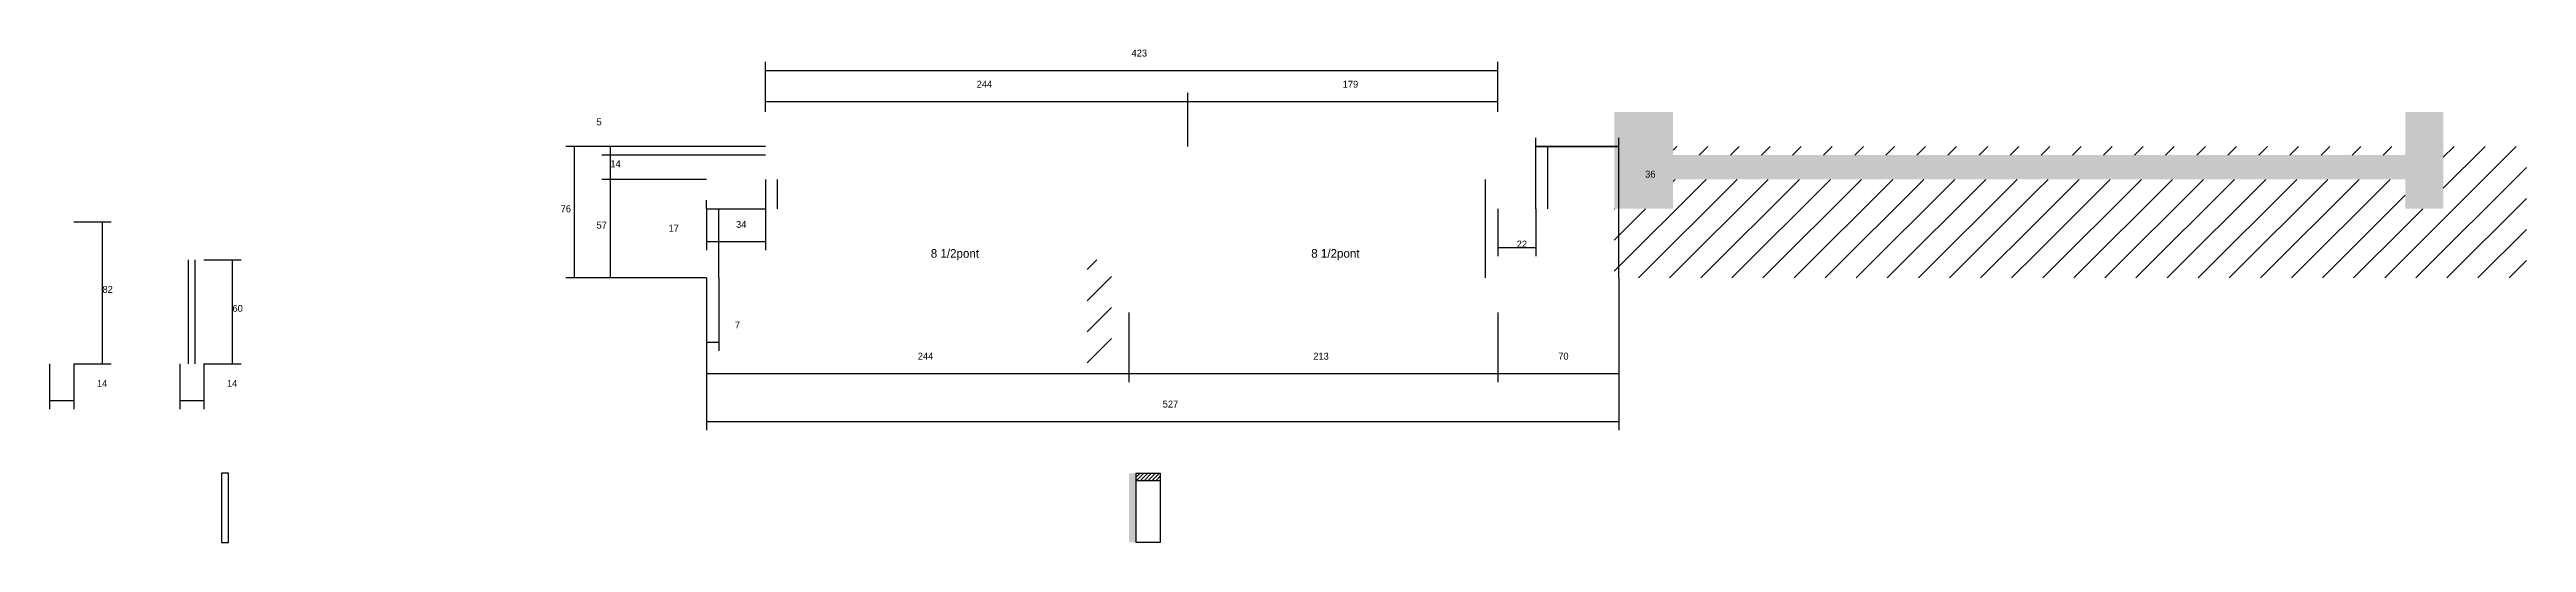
# Model space of a CAD drawing. Header units: metres. Extents: x -41 to 34800, y -36000 to 1848.
# Drawn here: x 66 to 1497, y -32970 to -32685 of the extents above; entities that cross this region are included whole.
import ezdxf

# ---------------------------------------------------------------- set-up
doc = ezdxf.new("R2010")
doc.units = ezdxf.units.M
for name, color, linetype in [('COTA', 4, 'Continuous'), ('Hachura', 253, 'Continuous'), ('Madeira', 126, 'Continuous'), ('NOMENCLATURA', 7, 'Continuous'), ('Painéis', 200, 'Continuous'), ('SARR_2.2x7', 40, 'Continuous'), ('SARR_EDITAR', 141, 'Continuous')]:
    doc.layers.add(name, color=color, linetype=linetype)

msp = doc.modelspace()

# ---------------------------------------------------------------- texts
at = {"layer": 'COTA'}
for s, p in [('423', (691.5, -32689.3)), ('244', (602, -32707.3)), ('179', (813.5, -32707.3)), ('5', (382.4, -32729)), ('14', (390.4, -32753.3)), ('36', (988.2, -32759.3)), ('76', (361.7, -32779.3)), ('57', (382.4, -32788.8)), ('17', (424, -32790.5)), ('34', (463, -32788.3)), ('22', (914, -32799.7)), ('82', (97, -32825.9)), ('60', (172.1, -32836.9)), ('7', (462.3, -32846.5)), ('244', (568, -32864.5)), ('213', (796.5, -32864.5)), ('70', (938, -32864.5)), ('14', (93.8, -32880.2)), ('14', (168.9, -32880.2)), ('527', (709.5, -32892.2))]:
    msp.add_text(s, height=4, dxfattribs=at).set_placement(p)
at = {"layer": 'NOMENCLATURA'}
for p in [(575.5, -32805.6), (795.3, -32805.6)]:
    msp.add_text('8 1/2pont', height=5, dxfattribs=at).set_placement(p)

# ---------------------------------------------------------------- hatches: boundary and pattern name
at = {"layer": 'COTA'}
h = msp.add_hatch(dxfattribs=at)
h.set_pattern_fill('AR-CONC', scale=0.03)
h.paths.add_polyline_path([(1004.3, -32777.3), (1004.3, -32760.3), (1427.3, -32760.3), (1427.3, -32777.3), (1449.3, -32777.3), (1449.3, -32741.3), (1449.3, -32721.3), (1427.3, -32721.3), (1427.3, -32741.3), (1427.3, -32746.3), (1004.3, -32746.3), (1004.3, -32741.3), (1004.3, -32721.3), (970.3, -32721.3), (970.3, -32777.3)])
at = {"layer": 'Hachura'}
h = msp.add_hatch(dxfattribs=at)
h.set_pattern_fill('ANSI31', scale=4)
h.paths.add_polyline_path([(1248.3, -32746.3), (1248.3, -32741.3), (1004.3, -32741.3), (1004.3, -32746.3)])
h = msp.add_hatch(dxfattribs=at)
h.set_pattern_fill('ANSI31', scale=4)
h.paths.add_polyline_path([(1248.3, -32741.3), (1248.3, -32746.3), (1427.3, -32746.3), (1427.3, -32741.3)])
h = msp.add_hatch(dxfattribs=at)
h.set_pattern_fill('ANSI31', scale=4)
h.paths.add_polyline_path([(1497.3, -32741.3), (1449.3, -32741.3), (1449.3, -32777.3), (1427.3, -32777.3), (1427.3, -32817.3), (1497.3, -32817.3)])
h = msp.add_hatch(dxfattribs=at)
h.set_pattern_fill('ANSI31', scale=4)
h.paths.add_polyline_path([(1214.3, -32817.3), (1214.3, -32760.3), (1004.3, -32760.3), (1004.3, -32777.3), (970.3, -32777.3), (970.3, -32817.3)])
h = msp.add_hatch(dxfattribs=at)
h.set_pattern_fill('ANSI31', scale=4)
h.paths.add_polyline_path([(1214.3, -32760.3), (1214.3, -32817.3), (1427.3, -32817.3), (1427.3, -32777.3), (1427.3, -32760.3)])
h = msp.add_hatch(dxfattribs=at)
h.set_pattern_fill('ANSI31', scale=4)
h.paths.add_polyline_path([(679.9, -32806.9), (665.9, -32806.9), (665.9, -32866.9), (679.9, -32866.9)])
h = msp.add_hatch(color=8, dxfattribs=at)
h.dxf.hatch_style = 1
h.paths.add_polyline_path([(690.1, -32930.2), (694.1, -32930.2), (694.1, -32930.2), (694.1, -32970.2), (694.1, -32970.2), (690.1, -32970.2), (690.1, -32970.2), (690.1, -32930.2)])
h = msp.add_hatch(dxfattribs=at)
h.set_pattern_fill('ANSI31', scale=0.5)
h.paths.add_polyline_path([(694.1, -32934.6), (694.1, -32930.2), (694.1, -32930.2), (708.1, -32930.2), (708.1, -32930.2), (708.1, -32934.6), (708.1, -32934.6), (694.1, -32934.6)])

# ---------------------------------------------------------------- linework, layer by layer
at = {"layer": 'COTA'}
for p, q in [((480, -32721.3), (480, -32692.3)), ((903, -32721.3), (903, -32692.3)), ((480, -32697.3), (903, -32697.3)), ((480, -32721.3), (480, -32710.3)), ((724, -32741.3), (724, -32710.3)), ((724, -32741.3), (724, -32710.3)), ((903, -32721.3), (903, -32710.3)), ((480, -32715.3), (724, -32715.3)), ((724, -32715.3), (903, -32715.3)), ((925, -32777.3), (925, -32736.3)), ((973, -32741.3), (973, -32736.3)), ((480, -32741.3), (364.7, -32741.3)), ((369.7, -32817.3), (369.7, -32741.3)), ((480, -32741.3), (385.4, -32741.3)), ((446, -32746.3), (385.4, -32746.3)), ((480, -32746.3), (385.4, -32746.3)), ((390.4, -32746.3), (390.4, -32741.3)), ((390.4, -32760.3), (390.4, -32746.3)), ((925, -32741.3), (973, -32741.3)), ((446, -32760.3), (385.4, -32760.3)), ((446, -32760.3), (385.4, -32760.3)), ((390.4, -32817.3), (390.4, -32760.3)), ((480, -32760.3), (480, -32782.3)), ((446, -32777.3), (446, -32772.3)), ((446, -32777.3), (446, -32801.3)), ((446, -32777.3), (480, -32777.3)), ((480, -32777.3), (480, -32801.3)), ((903, -32777.3), (903, -32804.7)), ((925, -32777.3), (925, -32804.7)), ((80.4, -32784.9), (102, -32784.9)), ((97, -32866.9), (97, -32784.9)), ((446, -32796.3), (480, -32796.3)), ((155.6, -32806.9), (177.1, -32806.9)), ((172.1, -32866.9), (172.1, -32806.9)), ((903, -32799.7), (925, -32799.7)), ((446, -32817.3), (364.7, -32817.3)), ((446, -32817.3), (385.4, -32817.3)), ((446, -32817.3), (446, -32905.2)), ((446, -32817.3), (446, -32859.5)), ((453, -32817.3), (453, -32859.5)), ((973, -32817.3), (973, -32905.2)), ((446, -32837.3), (446, -32877.5)), ((690, -32837.3), (690, -32877.5)), ((690, -32837.3), (690, -32877.5)), ((903, -32837.3), (903, -32877.5)), ((903, -32837.3), (903, -32877.5)), ((973, -32837.3), (973, -32877.5)), ((66.4, -32866.9), (66.4, -32893.2)), ((80.4, -32866.9), (102, -32866.9)), ((80.4, -32866.9), (80.4, -32893.2)), ((141.6, -32866.9), (141.6, -32893.2)), ((155.6, -32866.9), (177.1, -32866.9)), ((155.6, -32866.9), (155.6, -32893.2)), ((446, -32854.5), (453, -32854.5)), ((446, -32872.5), (690, -32872.5)), ((690, -32872.5), (903, -32872.5)), ((903, -32872.5), (973, -32872.5)), ((66.4, -32888.2), (80.4, -32888.2)), ((141.6, -32888.2), (155.6, -32888.2)), ((446, -32900.2), (973, -32900.2))]:
    msp.add_line(p, q, dxfattribs=at)
at = {"layer": 'Madeira'}
for points in [[(694.1, -32934.6), (694.1, -32930.2), (708.1, -32930.2), (708.1, -32934.6)], [(694.1, -32930.2), (708.1, -32930.2), (708.1, -32970.2), (694.1, -32970.2)]]:
    msp.add_lwpolyline(points, close=True, dxfattribs=at)
at = {"layer": 'Painéis'}
msp.add_lwpolyline([(973, -32817.3), (973, -32741.3), (925, -32741.3)], dxfattribs=at)
msp.add_lwpolyline([(169.8, -32930.2), (165.8, -32930.2), (165.8, -32970.2), (169.8, -32970.2)], close=True, dxfattribs=at)
at = {"layer": 'SARR_2.2x7'}
for p, q in [((932, -32777.3), (932, -32741.3)), ((487, -32777.3), (487, -32760.3)), ((896, -32817.3), (896, -32760.3)), ((453, -32817.3), (453, -32777.3))]:
    msp.add_line(p, q, dxfattribs=at)
at = {"layer": 'SARR_EDITAR'}
for p, q in [((146.6, -32866.9), (146.6, -32806.9)), ((150.6, -32866.9), (150.6, -32806.9))]:
    msp.add_line(p, q, dxfattribs=at)

msp.set_redraw_order([(e.dxf.handle, doc.entitydb.next_handle()) for e in msp.query("TEXT MTEXT ATTDEF DIMENSION ARC_DIMENSION")])  # texts and dimensions are drawn at this point

doc.saveas('drawing.dxf')
